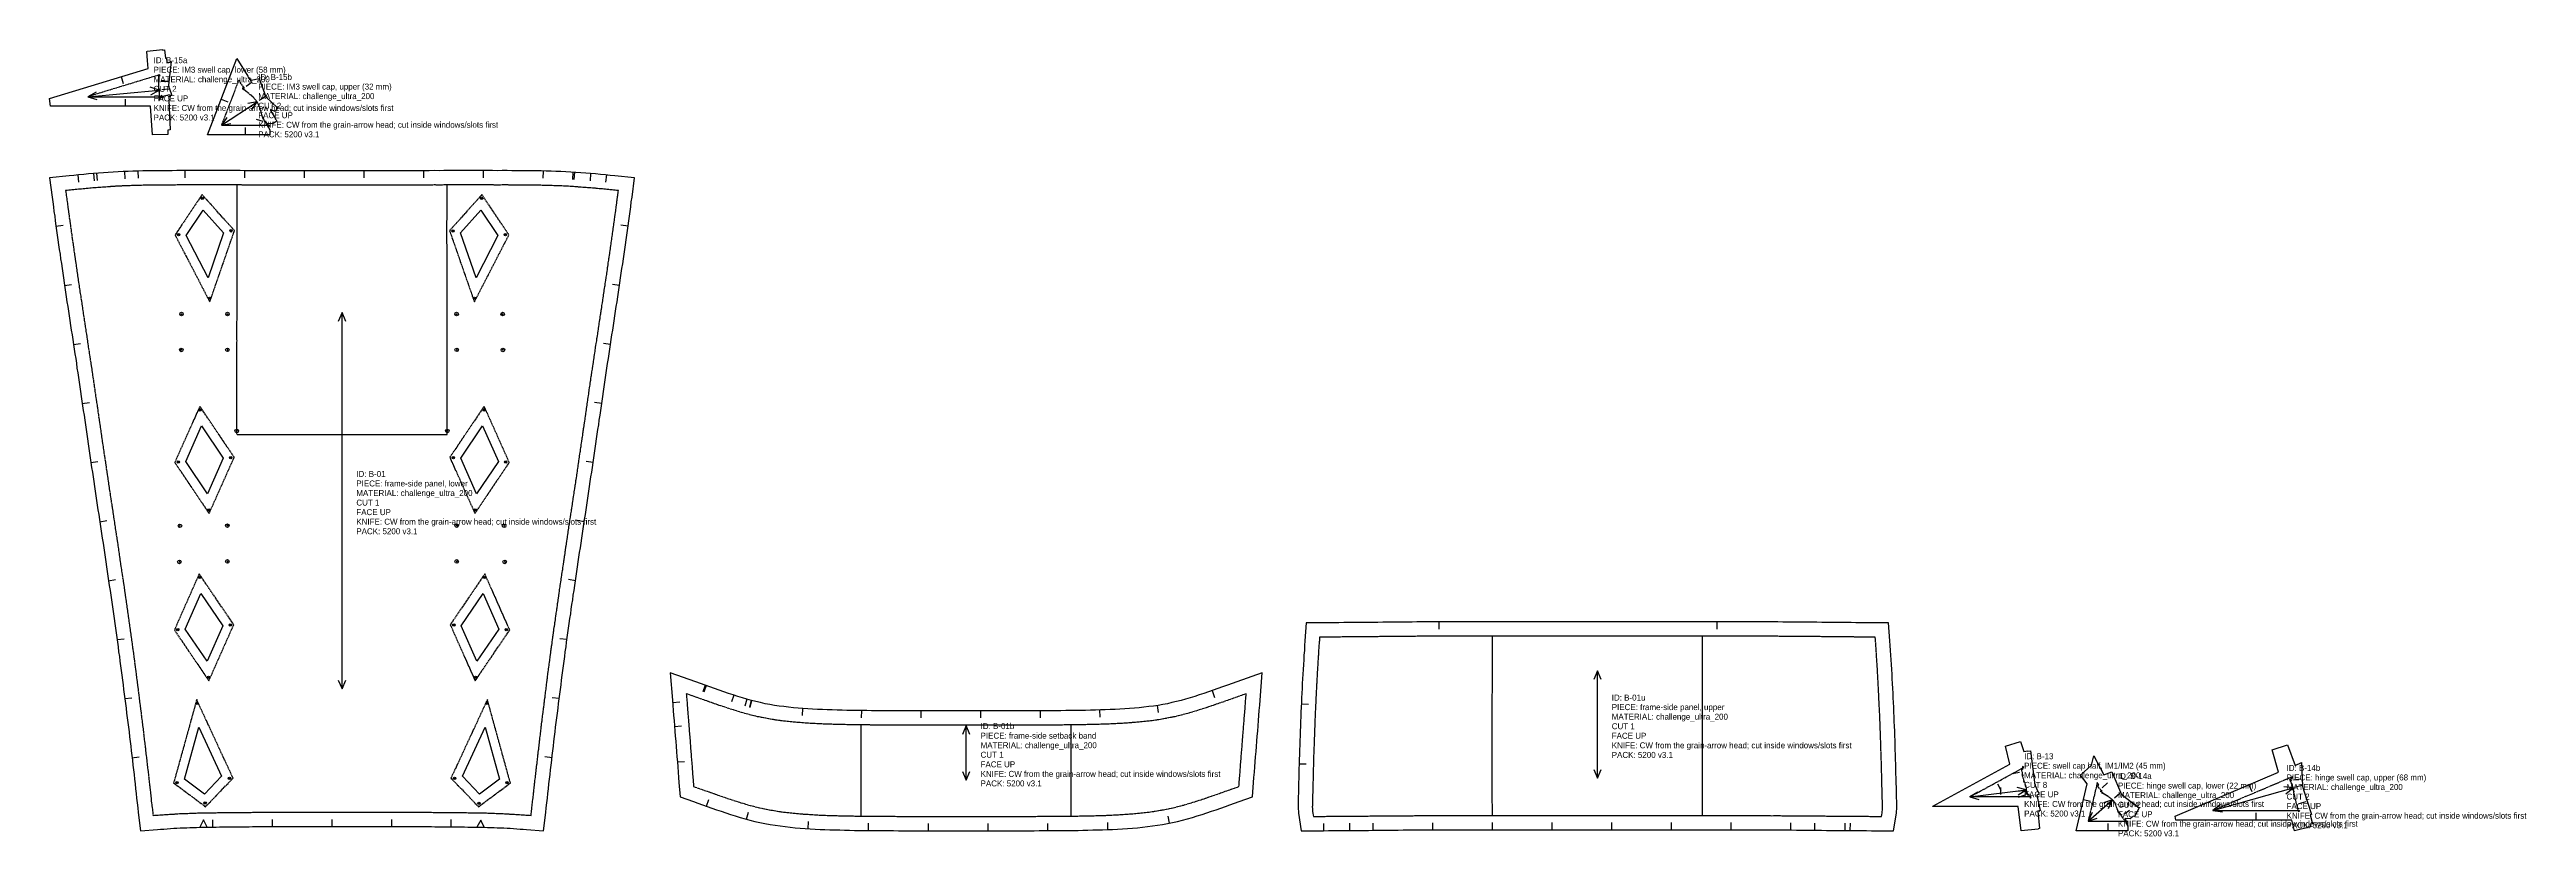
# Model space of a CAD drawing. Header units: millimetres. Extents: x 0 to 2076, y -5 to 654.
import ezdxf

# ---------------------------------------------------------------- set-up
doc = ezdxf.new("R2010")
doc.units = ezdxf.units.MM
doc.linetypes.add('DASHED', pattern=[1.524, 1.27, -0.254])
for name, color, linetype in [('CUT', 7, 'Continuous'), ('DRILL', 4, 'Continuous'), ('GRAIN', 5, 'Continuous'), ('NOTCH', 1, 'Continuous'), ('SEW', 3, 'Continuous'), ('TEXT', 2, 'Continuous')]:
    doc.layers.add(name, color=color, linetype=linetype)

# ---------------------------------------------------------------- blocks, each defined once
blk = doc.blocks.new('B-01_0')
at = {"layer": 'CUT'}
blk.add_lwpolyline([(729.3, 35.6), (731.1, 20.3), (745.3, 21.3), (748, 21.5), (750.8, 21.7), (753.5, 21.9), (756.3, 22.1), (759, 22.3), (761.7, 22.4), (764.5, 22.6), (767.2, 22.7), (769.9, 22.8), (772.6, 22.9), (775.3, 23), (778, 23.1), (780.8, 23.2), (783.5, 23.3), (786.3, 23.3), (789, 23.4), (791.8, 23.4), (794.5, 23.4), (797.3, 23.5), (800.1, 23.5), (802.8, 23.5), (805.6, 23.6), (808.4, 23.6), (811.1, 23.6), (813.9, 23.6), (816.7, 23.6), (819.5, 23.6), (822.2, 23.6), (825, 23.7), (827.8, 23.7), (830.6, 23.7), (833.3, 23.7), (836.1, 23.7), (838.9, 23.7), (841.7, 23.7), (844.4, 23.7), (847.2, 23.7), (850, 23.7), (852.8, 23.7), (855.5, 23.7), (858.3, 23.7), (861.1, 23.7), (863.9, 23.8), (866.7, 23.8), (869.4, 23.8), (872.2, 23.8), (875, 23.8), (877.8, 23.8), (880.5, 23.8), (883.3, 23.8), (886.1, 23.8), (888.9, 23.8), (891.7, 23.8), (894.4, 23.8), (897.2, 23.8), (900, 23.8), (902.8, 23.8), (905.6, 23.8), (908.3, 23.8), (911.1, 23.8), (913.9, 23.8), (916.7, 23.8), (919.4, 23.8), (922.2, 23.8), (925, 23.8), (927.8, 23.8), (930.6, 23.8), (933.3, 23.8), (936.1, 23.8), (938.9, 23.7), (941.7, 23.7), (944.4, 23.7), (947.2, 23.7), (950, 23.7), (952.8, 23.7), (955.6, 23.7), (958.3, 23.7), (961.1, 23.7), (963.9, 23.7), (966.7, 23.7), (969.4, 23.7), (972.2, 23.7), (975, 23.7), (977.8, 23.6), (980.5, 23.6), (983.3, 23.6), (986.1, 23.6), (988.9, 23.6), (991.6, 23.6), (994.4, 23.5), (997.2, 23.5), (999.9, 23.5), (1002.7, 23.5), (1005.5, 23.4), (1008.2, 23.4), (1011, 23.3), (1013.7, 23.3), (1016.4, 23.2), (1019.2, 23.2), (1022, 23.1), (1024.7, 23), (1027.4, 22.9), (1030.1, 22.8), (1032.8, 22.7), (1035.6, 22.6), (1038.3, 22.4), (1041, 22.3), (1043.7, 22.1), (1046.5, 21.9), (1049.2, 21.7), (1051.9, 21.5), (1054.7, 21.3), (1068.9, 20.3), (1070.7, 35.6), (1071.2, 39.6), (1071.7, 43.7), (1072.1, 47.6), (1072.6, 51.6), (1073, 55.5), (1073.4, 59.5), (1073.9, 63.4), (1074.4, 67.4), (1074.8, 71.4), (1075.3, 75.3), (1075.7, 79.3), (1076.2, 83.2), (1076.7, 87.2), (1077.1, 91.2), (1077.6, 95.1), (1078.1, 99.1), (1078.6, 103), (1079, 107), (1079.5, 110.9), (1080, 114.9), (1080.5, 118.8), (1081, 122.8), (1081.5, 126.8), (1082, 130.7), (1082.5, 134.7), (1083, 138.6), (1083.5, 142.6), (1084, 146.5), (1084.5, 150.5), (1085, 154.4), (1085.6, 158.4), (1086.1, 162.3), (1086.6, 166.3), (1087.1, 170.2), (1087.7, 174.2), (1088.2, 178.1), (1088.8, 182.1), (1089.3, 186), (1089.9, 190), (1090.4, 193.9), (1091, 197.9), (1091.6, 201.8), (1092.1, 205.8), (1092.7, 209.8), (1093.3, 213.7), (1093.8, 217.7), (1094.4, 221.6), (1095, 225.6), (1095.6, 229.5), (1096.2, 233.5), (1096.8, 237.4), (1097.3, 241.4), (1097.9, 245.4), (1098.5, 249.3), (1099.1, 253.3), (1099.7, 257.2), (1100.3, 261.2), (1100.9, 265.2), (1101.5, 269.1), (1102.1, 273.1), (1102.7, 277), (1103.3, 281), (1103.9, 285), (1104.5, 288.9), (1105.1, 292.9), (1105.7, 296.8), (1106.3, 300.8), (1106.9, 304.8), (1107.5, 308.7), (1108, 312.7), (1108.6, 316.7), (1109.2, 320.6), (1109.8, 324.6), (1110.4, 328.6), (1111, 332.5), (1111.6, 336.5), (1112.2, 340.5), (1112.7, 344.4), (1113.3, 348.4), (1113.9, 352.4), (1114.5, 356.3), (1115.1, 360.3), (1115.6, 364.2), (1116.2, 368.2), (1116.8, 372.2), (1117.4, 376.1), (1118, 380.1), (1118.5, 384), (1119.1, 388), (1119.7, 392), (1120.3, 395.9), (1120.8, 399.9), (1121.4, 403.8), (1122, 407.8), (1122.6, 411.7), (1123.2, 415.7), (1123.8, 419.7), (1124.4, 423.7), (1125, 427.6), (1125.6, 431.6), (1126.2, 435.5), (1126.8, 439.5), (1127.4, 443.5), (1128, 447.4), (1128.7, 451.4), (1129.3, 455.4), (1129.8, 459.4), (1130.5, 463.3), (1131.1, 467.3), (1131.6, 471.3), (1132.2, 475.2), (1132.8, 479.2), (1133.4, 483.2), (1134, 487.2), (1134.6, 491.2), (1135.2, 495.1), (1135.8, 499.1), (1136.4, 503.1), (1136.9, 507.1), (1137.5, 511.1), (1138.1, 515.1), (1138.6, 519), (1139.2, 523), (1139.7, 527), (1140.3, 531), (1140.8, 534.9), (1141.4, 538.9), (1141.9, 542.9), (1142.4, 546.9), (1143, 550.8), (1145.1, 567.1), (1128.7, 568.7), (1124.7, 569.1), (1120.7, 569.5), (1116.5, 570), (1112.4, 570.3), (1108.3, 570.7), (1104.2, 571), (1100, 571.3), (1095.9, 571.6), (1091.8, 571.9), (1087.6, 572.1), (1083.4, 572.3), (1079.3, 572.4), (1075.2, 572.6), (1071, 572.7), (1067, 572.8), (1062.8, 572.8), (1058.7, 572.9), (1054.6, 572.9), (1050.6, 573), (1046.4, 573), (1042.4, 573), (1038.3, 573.1), (1034.2, 573.1), (1030.1, 573), (1026.1, 573.1), (1022, 573.1), (1017.9, 573.1), (1013.9, 573.1), (1009.8, 573.1), (1005.7, 573.1), (1001.7, 573.1), (997.5, 573.1), (993.5, 573.1), (989.5, 573.1), (985.4, 573.1), (981.3, 573), (977.2, 573.1), (973.1, 573), (969.1, 573), (965.1, 573), (961, 573), (956.9, 573), (952.9, 573), (948.8, 573), (944.7, 573), (940.7, 573), (936.6, 573), (932.5, 573), (928.5, 573), (924.4, 573), (920.3, 573), (916.3, 573), (912.2, 573), (908.1, 573), (904.1, 573), (900, 573), (895.9, 573), (891.9, 573), (887.8, 573), (883.7, 573), (879.7, 573), (875.6, 573), (871.5, 573), (867.5, 573), (863.4, 573), (859.3, 573), (855.3, 573), (851.2, 573), (847.1, 573), (843.1, 573), (839, 573), (834.9, 573), (830.9, 573), (826.8, 573), (822.7, 573), (818.7, 573), (814.7, 573.1), (810.5, 573.1), (806.5, 573.1), (802.5, 573.1), (798.3, 573.1), (794.3, 573.1), (790.2, 573.1), (786.1, 573.1), (782.1, 573.1), (778.1, 573.1), (773.9, 573.1), (769.9, 573.1), (765.8, 573.1), (761.7, 573.1), (757.6, 573), (753.6, 573), (749.4, 573), (745.4, 572.9), (741.3, 572.9), (737.2, 572.9), (733, 572.8), (729, 572.7), (724.8, 572.6), (720.7, 572.4), (716.6, 572.3), (712.4, 572.1), (708.2, 571.8), (704.1, 571.6), (700, 571.3), (695.8, 571), (691.7, 570.7), (687.6, 570.3), (683.5, 570), (679.3, 569.5), (675.3, 569.1), (671.3, 568.7), (654.9, 567.1), (657, 550.8), (657.6, 546.9), (658.1, 542.9), (658.6, 538.9), (659.2, 534.9), (659.7, 531), (660.3, 527), (660.8, 523), (661.4, 519), (661.9, 515.1), (662.5, 511.1), (663.1, 507.1), (663.7, 503.1), (664.2, 499.1), (664.8, 495.2), (665.4, 491.2), (666, 487.2), (666.6, 483.2), (667.2, 479.2), (667.8, 475.2), (668.4, 471.3), (668.9, 467.4), (669.5, 463.3), (670.2, 459.3), (670.7, 455.4), (671.4, 451.4), (672, 447.5), (672.5, 443.5), (673.1, 439.5), (673.8, 435.5), (674.4, 431.6), (675, 427.6), (675.6, 423.6), (676.2, 419.7), (676.8, 415.7), (677.4, 411.8), (677.9, 407.8), (678.5, 403.8), (679.1, 399.9), (679.7, 395.9), (680.3, 392), (680.9, 388), (681.5, 384), (682, 380.1), (682.6, 376.1), (683.2, 372.2), (683.8, 368.2), (684.4, 364.2), (684.9, 360.3), (685.5, 356.3), (686.1, 352.4), (686.7, 348.4), (687.3, 344.4), (687.8, 340.5), (688.4, 336.5), (689, 332.5), (689.6, 328.6), (690.2, 324.6), (690.8, 320.6), (691.4, 316.7), (692, 312.7), (692.6, 308.7), (693.1, 304.8), (693.7, 300.8), (694.3, 296.8), (694.9, 292.9), (695.5, 288.9), (696.1, 285), (696.7, 281), (697.3, 277), (697.9, 273.1), (698.5, 269.1), (699.1, 265.2), (699.7, 261.2), (700.3, 257.2), (700.9, 253.3), (701.5, 249.3), (702.1, 245.4), (702.7, 241.4), (703.2, 237.4), (703.8, 233.5), (704.4, 229.5), (705, 225.6), (705.6, 221.6), (706.2, 217.7), (706.7, 213.7), (707.3, 209.8), (707.9, 205.8), (708.4, 201.8), (709, 197.9), (709.6, 193.9), (710.1, 190), (710.7, 186), (711.2, 182.1), (711.8, 178.1), (712.3, 174.2), (712.8, 170.2), (713.4, 166.3), (713.9, 162.3), (714.4, 158.4), (715, 154.4), (715.5, 150.5), (716, 146.5), (716.5, 142.6), (717, 138.6), (717.5, 134.7), (718, 130.7), (718.5, 126.8), (719, 122.8), (719.5, 118.8), (720, 114.9), (720.5, 110.9), (721, 107), (721.5, 103), (721.9, 99), (722.4, 95.1), (722.9, 91.2), (723.3, 87.2), (723.8, 83.3), (724.3, 79.3), (724.7, 75.3), (725.2, 71.3), (725.7, 67.4), (726.1, 63.4), (726.6, 59.5), (727, 55.5), (727.4, 51.6), (727.9, 47.6), (728.3, 43.7), (728.8, 39.6)], close=True, dxfattribs=at)
at = {"layer": 'CUT', "linetype": 'CONTINUOUS'}
for points in [[(787.8, 483.4), (769.4, 518.7), (783.6, 540), (800.8, 521)], [(1012.4, 483.4), (999.2, 521), (1016.3, 540), (1030.7, 518.8)], [(787.2, 302.4), (769, 329.5), (782.3, 359.3), (800.5, 332.2)], [(1012.8, 302.4), (999.5, 332.2), (1017.7, 359.3), (1031, 329.5)], [(786.9, 162.2), (768.6, 189.2), (781.8, 219), (800.1, 192)], [(1013.1, 162.2), (999.9, 192), (1018.2, 219), (1031.4, 189.2)], [(784.7, 51), (768, 63.4), (780.1, 107), (799.1, 65.9)], [(1015.3, 51), (1000.9, 65.9), (1019.9, 106.9), (1032, 63.4)]]:
    blk.add_lwpolyline(points, close=True, dxfattribs=at)
at = {"layer": 'DRILL'}
for centre, radius in [((782.9, 550), 1), ((1017, 550), 1), ((763.1, 519.5), 1), ((807, 522.7), 1), ((993.1, 522.6), 1), ((1036.9, 519.5), 1), ((789, 466.2), 1), ((1011.1, 466.2), 1), ((765.5, 453), 1.5), ((804, 453), 1.5), ((996, 453), 1.5), ((1034.6, 453), 1.5), ((765.3, 422.9), 1.5), ((803.9, 423), 1.5), ((996.1, 423), 1.5), ((1034.8, 422.9), 1.5), ((781.1, 372.7), 1), ((1018.9, 372.7), 1), ((811.8, 355.1), 1.5), ((988.2, 355.1), 1.5), ((806.7, 332.8), 1), ((993.3, 332.8), 1), ((762.8, 329), 1), ((1037.2, 329), 1), ((764.2, 275.6), 1.5), ((788.3, 289), 1), ((803.9, 275.8), 1.5), ((996.1, 275.8), 1.5), ((1011.6, 289), 1), ((1035.8, 275.6), 1.5), ((763.7, 245.4), 1.5), ((780.6, 232.4), 1), ((803.9, 245.8), 1.5), ((996.1, 245.8), 1.5), ((1019.4, 232.4), 1), ((1036.3, 245.4), 1.5), ((762.4, 188.6), 1), ((806.3, 192.6), 1), ((993.7, 192.6), 1), ((1037.6, 188.6), 1), ((788.1, 148.8), 1), ((1011.9, 148.8), 1), ((778.5, 127.1), 1), ((1021.5, 127.1), 1), ((805.7, 64.1), 1), ((994.3, 64.1), 1), ((761.8, 60.5), 1), ((785.3, 43.4), 1), ((1014.7, 43.3), 1), ((1038.2, 60.5), 1)]:
    blk.add_circle(centre, radius, dxfattribs=at)
for p in [(782.9, 550), (1017, 550), (763.1, 519.5), (807, 522.7), (993.1, 522.6), (1036.9, 519.5), (789, 466.2), (1011.1, 466.2), (765.5, 453), (804, 453), (996, 453), (1034.6, 453), (765.3, 422.9), (803.9, 423), (996.1, 423), (1034.8, 422.9), (781.1, 372.7), (811.8, 355.1), (988.2, 355.1), (1018.9, 372.7), (806.7, 332.8), (993.3, 332.8), (762.8, 329), (1037.2, 329), (764.2, 275.6), (788.3, 289), (803.9, 275.8), (996.1, 275.8), (1011.6, 289), (1035.8, 275.6), (763.7, 245.4), (780.6, 232.4), (803.9, 245.8), (996.1, 245.8), (1019.4, 232.4), (1036.3, 245.4), (762.4, 188.6), (806.3, 192.6), (993.7, 192.6), (1037.6, 188.6), (788.1, 148.8), (1011.9, 148.8), (778.5, 127.1), (1021.5, 127.1), (805.7, 64.1), (994.3, 64.1), (761.8, 60.5), (785.3, 43.4), (1014.7, 43.3), (1038.2, 60.5)]:
    blk.add_point(p, dxfattribs=at)
at = {"layer": 'GRAIN'}
for points in [[(903.1, 446.8), (900, 454.2), (896.9, 446.8)], [(900, 139.1), (900, 454.2)], [(896.9, 146.4), (900, 139.1), (903.1, 146.4)]]:
    blk.add_lwpolyline(points, dxfattribs=at)
at = {"layer": 'NOTCH'}
for points in [[(678.5, 569.5), (679.2, 563.5)], [(691.7, 570.7), (692.2, 564.7)], [(694.3, 570.9), (694.8, 564.9)], [(717.8, 572.3), (718, 566.3)], [(729, 572.7), (729.1, 566.7)], [(768.3, 573.1), (768.3, 567.1)], [(818.3, 573), (818.3, 567)], [(868.2, 573), (868.3, 567)], [(918.3, 573), (918.3, 567)], [(968.3, 573), (968.3, 567)], [(1018.2, 573.1), (1018.2, 567.1)], [(1068.5, 572.7), (1068.4, 566.7)], [(1093.3, 571.8), (1093, 565.8)], [(1094.7, 571.7), (1094.3, 565.7)], [(1108.3, 570.7), (1107.8, 564.7)], [(1121.5, 569.5), (1120.8, 563.5)], [(660.3, 526.5), (666.3, 527.4)], [(1139.7, 526.5), (1133.7, 527.4)], [(667.5, 476.9), (673.4, 477.8)], [(1132.5, 476.9), (1126.6, 477.8)], [(675, 427.4), (680.9, 428.4)], [(1125, 427.4), (1119.1, 428.3)], [(682.3, 378.1), (688.3, 378.9)], [(1117.7, 378.1), (1111.7, 378.9)], [(689.6, 328.6), (695.5, 329.5)], [(1110.4, 328.6), (1104.5, 329.5)], [(697, 279.1), (702.9, 280)], [(1103, 279.1), (1097.1, 280)], [(704.4, 229.7), (710.3, 230.6)], [(1095.6, 229.7), (1089.7, 230.6)], [(711.5, 180.3), (717.4, 181.1)], [(1088.5, 180.3), (1082.6, 181.1)], [(718, 130.9), (723.9, 131.6)], [(1082, 130.9), (1076, 131.6)], [(724, 81.4), (730, 82.1)], [(1076, 81.4), (1070, 82.1)], [(786.9, 23.3), (783.8, 29.3), (780.9, 23.2)], [(791.8, 23.4), (791.7, 29.4)], [(841.6, 23.7), (841.6, 29.7)], [(891.6, 23.8), (891.6, 29.8)], [(941.6, 23.7), (941.6, 29.7)], [(991.5, 23.6), (991.5, 29.6)], [(1019.1, 23.2), (1016.2, 29.2), (1013.1, 23.3)]]:
    blk.add_lwpolyline(points, dxfattribs=at)
at = {"layer": 'SEW', "linetype": 'DASHED'}
for points in [[(741.6, 33.1), (744.4, 33.3), (747.2, 33.5), (750, 33.7), (752.7, 33.9), (755.5, 34.1), (758.3, 34.2), (761, 34.4), (763.8, 34.6), (766.6, 34.7), (769.4, 34.8), (772.2, 34.9), (774.9, 35), (777.7, 35.1), (780.5, 35.2), (783.3, 35.3), (786, 35.3), (788.8, 35.4), (791.6, 35.4), (794.4, 35.4), (797.2, 35.5), (799.9, 35.5), (802.7, 35.5), (805.5, 35.5), (808.3, 35.6), (811.1, 35.6), (813.8, 35.6), (816.6, 35.6), (819.4, 35.6), (822.2, 35.6), (825, 35.7), (827.7, 35.7), (830.5, 35.7), (833.3, 35.7), (836.1, 35.7), (838.9, 35.7), (841.6, 35.7), (844.4, 35.7), (847.2, 35.7), (850, 35.7), (852.7, 35.7), (855.5, 35.7), (858.3, 35.7), (861.1, 35.7), (863.9, 35.8), (866.6, 35.8), (869.4, 35.8), (872.2, 35.8), (875, 35.8), (877.8, 35.8), (880.5, 35.8), (883.3, 35.8), (886.1, 35.8), (888.9, 35.8), (891.7, 35.8), (894.4, 35.8), (897.2, 35.8), (900, 35.8), (902.8, 35.8), (905.6, 35.8), (908.3, 35.8), (911.1, 35.8), (913.9, 35.8), (916.7, 35.8), (919.5, 35.8), (922.2, 35.8), (925, 35.8), (927.8, 35.8), (930.6, 35.8), (933.4, 35.8), (936.1, 35.8), (938.9, 35.7), (941.7, 35.7), (944.5, 35.7), (947.2, 35.7), (950, 35.7), (952.8, 35.7), (955.6, 35.7), (958.4, 35.7), (961.1, 35.7), (963.9, 35.7), (966.7, 35.7), (969.5, 35.7), (972.3, 35.7), (975, 35.7), (977.8, 35.6), (980.6, 35.6), (983.4, 35.6), (986.2, 35.6), (988.9, 35.6), (991.7, 35.6), (994.5, 35.5), (997.3, 35.5), (1000.1, 35.5), (1002.8, 35.5), (1005.6, 35.4), (1008.4, 35.4), (1011.2, 35.3), (1014, 35.3), (1016.7, 35.2), (1019.5, 35.2), (1022.3, 35.1), (1025.1, 35), (1027.8, 34.9), (1030.6, 34.8), (1033.4, 34.7), (1036.2, 34.5), (1038.9, 34.4), (1041.7, 34.2), (1044.5, 34.1), (1047.3, 33.9), (1050, 33.7), (1052.8, 33.5), (1055.6, 33.3), (1058.4, 33.1), (1058.8, 37), (1059.3, 41), (1059.7, 45), (1060.2, 48.9), (1060.6, 52.9), (1061.1, 56.9), (1061.5, 60.8), (1062, 64.8), (1062.5, 68.8), (1062.9, 72.7), (1063.4, 76.7), (1063.8, 80.7), (1064.3, 84.6), (1064.8, 88.6), (1065.2, 92.6), (1065.7, 96.5), (1066.2, 100.5), (1066.6, 104.5), (1067.1, 108.4), (1067.6, 112.4), (1068.1, 116.4), (1068.6, 120.3), (1069.1, 124.3), (1069.6, 128.2), (1070.1, 132.2), (1070.6, 136.2), (1071.1, 140.1), (1071.6, 144.1), (1072.1, 148.1), (1072.6, 152), (1073.1, 156), (1073.7, 160), (1074.2, 163.9), (1074.7, 167.9), (1075.2, 171.8), (1075.8, 175.8), (1076.3, 179.8), (1076.9, 183.7), (1077.4, 187.7), (1078, 191.7), (1078.6, 195.6), (1079.1, 199.6), (1079.7, 203.5), (1080.3, 207.5), (1080.8, 211.5), (1081.4, 215.4), (1082, 219.4), (1082.5, 223.4), (1083.1, 227.3), (1083.7, 231.3), (1084.3, 235.2), (1084.9, 239.2), (1085.5, 243.2), (1086.1, 247.1), (1086.7, 251.1), (1087.2, 255.1), (1087.8, 259), (1088.4, 263), (1089, 266.9), (1089.6, 270.9), (1090.2, 274.9), (1090.8, 278.8), (1091.4, 282.8), (1092, 286.7), (1092.6, 290.7), (1093.2, 294.7), (1093.8, 298.6), (1094.4, 302.6), (1095, 306.6), (1095.6, 310.5), (1096.2, 314.5), (1096.8, 318.4), (1097.4, 322.4), (1097.9, 326.4), (1098.5, 330.3), (1099.1, 334.3), (1099.7, 338.2), (1100.3, 342.2), (1100.9, 346.2), (1101.5, 350.1), (1102, 354.1), (1102.6, 358.1), (1103.2, 362), (1103.8, 366), (1104.4, 369.9), (1104.9, 373.9), (1105.5, 377.9), (1106.1, 381.8), (1106.7, 385.8), (1107.2, 389.7), (1107.8, 393.7), (1108.4, 397.7), (1109, 401.6), (1109.6, 405.6), (1110.2, 409.6), (1110.8, 413.5), (1111.4, 417.5), (1112, 421.5), (1112.5, 425.4), (1113.2, 429.4), (1113.8, 433.4), (1114.4, 437.3), (1115, 441.3), (1115.6, 445.3), (1116.2, 449.3), (1116.8, 453.2), (1117.4, 457.2), (1118, 461.2), (1118.6, 465.1), (1119.2, 469.1), (1119.8, 473.1), (1120.4, 477), (1121, 481), (1121.6, 485), (1122.2, 488.9), (1122.7, 492.9), (1123.3, 496.9), (1123.9, 500.9), (1124.5, 504.8), (1125, 508.8), (1125.6, 512.8), (1126.2, 516.7), (1126.7, 520.7), (1127.3, 524.7), (1127.8, 528.6), (1128.4, 532.6), (1128.9, 536.6), (1129.5, 540.5), (1130, 544.5), (1130.5, 548.5), (1131.1, 552.4), (1131.6, 556.4), (1127.5, 556.8), (1123.5, 557.2), (1119.4, 557.6), (1115.4, 558), (1111.4, 558.4), (1107.3, 558.7), (1103.2, 559), (1099.2, 559.3), (1095.1, 559.6), (1091.1, 559.9), (1087, 560.1), (1083, 560.3), (1078.9, 560.4), (1074.8, 560.6), (1070.8, 560.7), (1066.7, 560.8), (1062.6, 560.9), (1058.6, 560.9), (1054.5, 560.9), (1050.4, 561), (1046.4, 561), (1042.3, 561), (1038.2, 561.1), (1034.2, 561.1), (1030.1, 561), (1026, 561.1), (1022, 561.1), (1017.9, 561.1), (1013.8, 561.1), (1009.8, 561.1), (1005.7, 561.1), (1001.6, 561.1), (997.6, 561.1), (993.5, 561.1), (989.4, 561.1), (985.4, 561.1), (981.3, 561), (977.3, 561.1), (973.2, 561), (969.1, 561), (965.1, 561), (961, 561), (956.9, 561), (952.9, 561), (948.8, 561), (944.7, 561), (940.7, 561), (936.6, 561), (932.5, 561), (928.5, 561), (924.4, 561), (920.3, 561), (916.3, 561), (912.2, 561), (908.1, 561), (904.1, 561), (900, 561), (895.9, 561), (891.9, 561), (887.8, 561), (883.7, 561), (879.7, 561), (875.6, 561), (871.5, 561), (867.5, 561), (863.4, 561), (859.3, 561), (855.3, 561), (851.2, 561), (847.1, 561), (843.1, 561), (839, 561), (834.9, 561), (830.9, 561), (826.8, 561), (822.7, 561), (818.7, 561), (814.6, 561.1), (810.6, 561.1), (806.5, 561.1), (802.4, 561.1), (798.4, 561.1), (794.3, 561.1), (790.2, 561.1), (786.2, 561.1), (782.1, 561.1), (778, 561.1), (774, 561.1), (769.9, 561.1), (765.8, 561.1), (761.8, 561.1), (757.7, 561), (753.6, 561), (749.6, 561), (745.5, 560.9), (741.4, 560.9), (737.4, 560.9), (733.3, 560.8), (729.2, 560.7), (725.2, 560.6), (721.1, 560.4), (717, 560.3), (713, 560.1), (708.9, 559.9), (704.9, 559.6), (700.8, 559.3), (696.8, 559), (692.7, 558.7), (688.6, 558.4), (684.6, 558), (680.6, 557.6), (676.5, 557.2), (672.5, 556.8), (668.4, 556.4), (668.9, 552.4), (669.5, 548.5), (670, 544.5), (670.5, 540.5), (671.1, 536.6), (671.6, 532.6), (672.2, 528.6), (672.7, 524.7), (673.3, 520.7), (673.8, 516.7), (674.4, 512.8), (675, 508.8), (675.5, 504.8), (676.1, 500.9), (676.7, 496.9), (677.3, 492.9), (677.8, 488.9), (678.4, 485), (679, 481), (679.6, 477), (680.2, 473.1), (680.8, 469.1), (681.4, 465.1), (682, 461.2), (682.6, 457.2), (683.2, 453.2), (683.8, 449.3), (684.4, 445.3), (685, 441.3), (685.6, 437.3), (686.2, 433.4), (686.8, 429.4), (687.4, 425.4), (688, 421.5), (688.6, 417.5), (689.2, 413.5), (689.8, 409.6), (690.4, 405.6), (691, 401.6), (691.6, 397.7), (692.2, 393.7), (692.8, 389.7), (693.3, 385.8), (693.9, 381.8), (694.5, 377.9), (695.1, 373.9), (695.6, 369.9), (696.2, 366), (696.8, 362), (697.4, 358.1), (698, 354.1), (698.5, 350.1), (699.1, 346.2), (699.7, 342.2), (700.3, 338.2), (700.9, 334.3), (701.5, 330.3), (702.1, 326.4), (702.6, 322.4), (703.2, 318.4), (703.8, 314.5), (704.4, 310.5), (705, 306.6), (705.6, 302.6), (706.2, 298.6), (706.8, 294.7), (707.4, 290.7), (708, 286.7), (708.6, 282.8), (709.2, 278.8), (709.8, 274.9), (710.4, 270.9), (711, 266.9), (711.6, 263), (712.2, 259), (712.8, 255.1), (713.3, 251.1), (713.9, 247.1), (714.5, 243.2), (715.1, 239.2), (715.7, 235.2), (716.3, 231.3), (716.9, 227.3), (717.5, 223.4), (718, 219.4), (718.6, 215.4), (719.2, 211.5), (719.8, 207.5), (720.3, 203.5), (720.9, 199.6), (721.4, 195.6), (722, 191.7), (722.6, 187.7), (723.1, 183.7), (723.7, 179.8), (724.2, 175.8), (724.7, 171.8), (725.3, 167.9), (725.8, 163.9), (726.3, 160), (726.9, 156), (727.4, 152), (727.9, 148.1), (728.4, 144.1), (728.9, 140.1), (729.4, 136.2), (729.9, 132.2), (730.4, 128.2), (730.9, 124.3), (731.4, 120.3), (731.9, 116.4), (732.4, 112.4), (732.9, 108.4), (733.4, 104.5), (733.8, 100.5), (734.3, 96.5), (734.8, 92.6), (735.3, 88.6), (735.7, 84.6), (736.2, 80.7), (736.6, 76.7), (737.1, 72.7), (737.6, 68.8), (738, 64.8), (738.5, 60.8), (738.9, 56.9), (739.4, 52.9), (739.8, 48.9), (740.2, 45), (740.7, 41), (741.2, 37)], [(789.2, 463.2), (809.9, 522.9), (782.7, 553), (760.1, 519.2)], [(1010.9, 463.2), (1039.9, 519.3), (1017.2, 553), (990.1, 522.8)], [(788.6, 286), (809.7, 333), (780.9, 375.7), (759.8, 328.7)], [(1011.4, 286), (1040.2, 328.7), (1019.1, 375.7), (990.3, 333)], [(788.4, 145.8), (809.3, 192.8), (780.3, 235.4), (759.5, 188.4)], [(1011.6, 145.8), (1040.5, 188.4), (1019.7, 235.4), (990.7, 192.8)], [(785.6, 40.4), (808.7, 64.3), (778.2, 130.1), (758.9, 60.3)], [(1014.4, 40.4), (1041.1, 60.2), (1021.8, 130.1), (991.3, 64.3)]]:
    blk.add_lwpolyline(points, close=True, dxfattribs=at)
for points in [[(812, 352.1), (811.9, 360.8), (811.9, 369.5), (811.9, 378.2), (811.9, 387), (811.9, 395.7), (811.9, 404.4), (811.9, 413.1), (811.9, 421.8), (812, 430.5), (811.9, 439.2), (812, 447.9), (812, 456.6), (812, 465.3), (812, 474), (812, 482.7), (812, 491.4), (812, 500.1), (812, 508.8), (812, 517.5), (812, 526.2), (812, 534.9), (812, 543.7), (812, 552.4), (812, 561.1)], [(988.1, 352.1), (988.1, 360.8), (988.1, 369.5), (988.1, 378.3), (988.1, 387), (988.1, 395.7), (988.1, 404.4), (988.1, 413.1), (988, 421.8), (988.1, 430.5), (988, 439.2), (988, 447.9), (988, 456.6), (988, 465.3), (988, 474), (988, 482.7), (988, 491.4), (988, 500.1), (988, 508.8), (987.9, 517.5), (987.9, 526.2), (988, 534.9), (988, 543.7), (988, 552.4), (988, 561.1)], [(812, 352.1), (819.3, 352.1), (826.6, 352.1), (834, 352.1), (841.3, 352.1), (848.6, 352.1), (856, 352.1), (863.3, 352.1), (870.7, 352.1), (878, 352.1), (885.3, 352.1), (892.7, 352.1), (900, 352.1), (907.3, 352.1), (914.7, 352.1), (922, 352.1), (929.3, 352.1), (936.7, 352.1), (944, 352.1), (951.4, 352.1), (958.7, 352.1), (966, 352.1), (973.4, 352.1), (980.7, 352.1), (988.1, 352.1)]]:
    blk.add_lwpolyline(points, dxfattribs=at)
at = {"layer": 'TEXT'}
for s, p in [('ID: B-01', (912, 316.6)), ('PIECE: frame-side panel, lower', (912, 308.6)), ('CUT 1', (912, 292.6)), ('MATERIAL: challenge_ultra_200', (912, 300.6)), ('FACE UP', (912, 284.6)), ('KNIFE: CW from the grain-arrow head; cut inside windows/slots first', (912, 276.6)), ('PACK: 5200 v3.1', (912, 268.6))]:
    blk.add_text(s, height=5, dxfattribs=at).set_placement(p)
blk = doc.blocks.new('B-01b_1')
at = {"layer": 'CUT'}
blk.add_lwpolyline([(659.2, 579.4), (660.2, 567.3), (671.4, 563.4), (675.2, 562), (679, 560.7), (682.9, 559.3), (686.7, 558), (690.6, 556.6), (694.5, 555.3), (698.4, 554), (702.4, 552.7), (706.4, 551.4), (710.5, 550.2), (714.6, 549), (718.7, 547.9), (722.9, 546.8), (727.1, 545.9), (731.3, 545), (735.6, 544.3), (739.8, 543.6), (744, 543), (748.2, 542.4), (752.4, 541.9), (756.6, 541.5), (760.8, 541.2), (765, 540.8), (769.2, 540.6), (773.3, 540.3), (777.5, 540.1), (781.6, 540), (785.7, 539.8), (789.9, 539.7), (794, 539.6), (798.1, 539.5), (802.2, 539.4), (806.3, 539.3), (810.4, 539.2), (814.5, 539.2), (818.6, 539.2), (822.7, 539.1), (826.7, 539.1), (830.8, 539.1), (834.9, 539.1), (839, 539.1), (843.1, 539), (847.1, 539), (851.2, 539), (855.3, 539), (859.3, 539), (863.4, 539), (867.5, 539), (871.5, 539), (875.6, 539), (879.7, 539), (883.7, 539), (887.8, 539), (891.9, 539), (895.9, 539), (900, 539), (904.1, 539), (908.1, 539), (912.2, 539), (916.3, 539), (920.3, 539), (924.4, 539), (928.5, 539), (932.5, 539), (936.6, 539), (940.7, 539), (944.7, 539), (948.8, 539), (952.9, 539), (956.9, 539), (961, 539.1), (965.1, 539.1), (969.2, 539.1), (973.3, 539.1), (977.3, 539.1), (981.4, 539.2), (985.5, 539.2), (989.6, 539.2), (993.7, 539.3), (997.8, 539.4), (1001.9, 539.5), (1006, 539.6), (1010.1, 539.7), (1014.3, 539.8), (1018.4, 540), (1022.5, 540.1), (1026.7, 540.3), (1030.8, 540.6), (1035, 540.8), (1039.2, 541.2), (1043.4, 541.5), (1047.6, 541.9), (1051.8, 542.4), (1056, 543), (1060.2, 543.6), (1064.4, 544.3), (1068.7, 545), (1072.9, 545.9), (1077.1, 546.8), (1081.3, 547.9), (1085.4, 549), (1089.5, 550.2), (1093.6, 551.4), (1097.6, 552.7), (1101.6, 554), (1105.5, 555.3), (1109.4, 556.6), (1113.3, 558), (1117.1, 559.3), (1121, 560.7), (1124.8, 562), (1128.6, 563.4), (1139.8, 567.3), (1140.8, 579.4), (1141.1, 583.7), (1141.5, 588), (1141.8, 592.4), (1142.1, 596.7), (1142.5, 601), (1142.8, 605.3), (1143.2, 609.6), (1143.5, 613.9), (1143.8, 618.2), (1144.2, 622.5), (1144.5, 626.9), (1144.8, 631.2), (1145.2, 635.5), (1145.5, 639.8), (1145.9, 644.1), (1146.2, 648.4), (1148, 671.1), (1126.6, 663.6), (1122.7, 662.2), (1118.8, 660.8), (1114.8, 659.4), (1110.9, 658.1), (1107, 656.7), (1103.1, 655.4), (1099.2, 654), (1095.3, 652.8), (1091.5, 651.5), (1087.6, 650.3), (1083.8, 649.2), (1080, 648.1), (1076.2, 647.2), (1072.3, 646.3), (1068.5, 645.4), (1064.6, 644.7), (1060.7, 644), (1056.8, 643.4), (1052.9, 642.9), (1048.9, 642.4), (1044.9, 642), (1040.9, 641.6), (1036.9, 641.3), (1032.8, 641), (1028.8, 640.8), (1024.7, 640.6), (1020.6, 640.4), (1016.5, 640.2), (1012.4, 640.1), (1008.3, 640), (1004.1, 639.9), (1000, 639.8), (995.9, 639.7), (991.7, 639.6), (987.6, 639.6), (983.4, 639.6), (979.3, 639.5), (975.1, 639.5), (970.9, 639.5), (966.8, 639.5), (962.6, 639.4), (958.4, 639.4), (954.3, 639.4), (950.1, 639.4), (945.9, 639.4), (941.8, 639.4), (937.6, 639.4), (933.4, 639.4), (929.2, 639.4), (925.1, 639.4), (920.9, 639.4), (916.7, 639.4), (912.5, 639.4), (908.4, 639.4), (904.2, 639.4), (900, 639.4), (895.8, 639.4), (891.6, 639.4), (887.5, 639.4), (883.3, 639.4), (879.1, 639.4), (874.9, 639.4), (870.8, 639.4), (866.6, 639.4), (862.4, 639.4), (858.2, 639.4), (854.1, 639.4), (849.9, 639.4), (845.7, 639.4), (841.6, 639.4), (837.4, 639.4), (833.2, 639.5), (829.1, 639.5), (824.9, 639.5), (820.7, 639.5), (816.6, 639.6), (812.4, 639.6), (808.3, 639.6), (804.1, 639.7), (800, 639.8), (795.9, 639.9), (791.7, 640), (787.6, 640.1), (783.5, 640.2), (779.4, 640.4), (775.3, 640.6), (771.2, 640.8), (767.2, 641), (763.1, 641.3), (759.1, 641.6), (755.1, 642), (751.1, 642.4), (747.1, 642.9), (743.2, 643.4), (739.3, 644), (735.4, 644.7), (731.5, 645.4), (727.7, 646.3), (723.8, 647.2), (720, 648.1), (716.2, 649.2), (712.4, 650.3), (708.5, 651.5), (704.7, 652.8), (700.8, 654), (696.9, 655.4), (693, 656.7), (689.1, 658.1), (685.2, 659.4), (681.2, 660.8), (677.3, 662.2), (673.4, 663.6), (652, 671.1), (653.8, 648.4), (654.1, 644.1), (654.5, 639.8), (654.8, 635.5), (655.2, 631.2), (655.5, 626.9), (655.8, 622.5), (656.2, 618.2), (656.5, 613.9), (656.8, 609.6), (657.2, 605.3), (657.5, 601), (657.9, 596.7), (658.2, 592.4), (658.5, 588), (658.9, 583.7)], close=True, dxfattribs=at)
at = {"layer": 'GRAIN'}
for points in [[(903.1, 619.6), (900, 627), (896.9, 619.6)], [(900, 581.2), (900, 627)], [(896.9, 588.5), (900, 581.2), (903.1, 588.5)]]:
    blk.add_lwpolyline(points, dxfattribs=at)
at = {"layer": 'NOTCH'}
for points in [[(654, 646.5), (659.9, 647)], [(681.2, 660.8), (679.2, 655.2)], [(682.1, 660.5), (680.1, 654.9)], [(705.3, 652.6), (703.4, 646.8)], [(716.2, 649.2), (714.5, 643.4)], [(716.2, 649.2), (714.5, 643.4)], [(716.2, 649.2), (714.5, 643.4)], [(716.1, 649.2), (714.5, 643.4)], [(719.8, 648.2), (718.3, 642.4)], [(720, 648.1), (718.5, 642.3)], [(720, 648.1), (718.5, 642.3)], [(1060, 643.9), (1060.9, 638)], [(1106.1, 656.4), (1108, 650.7)], [(655.5, 626.4), (661.5, 626.9)], [(762.9, 641.3), (762.5, 635.4)], [(812.1, 639.6), (812, 633.6)], [(862, 639.4), (862, 633.4)], [(912, 639.4), (912, 633.4)], [(961.9, 639.4), (962, 633.4)], [(1011.6, 640.1), (1011.8, 634.1)], [(657.9, 596.7), (663.8, 597.1)], [(682.3, 559.5), (684.3, 565.2)], [(682.3, 559.5), (684.3, 565.2)], [(715.8, 548.6), (717.4, 554.4)], [(767.5, 540.7), (767.9, 546.7)], [(818.1, 539.2), (818.2, 545.2)], [(868.3, 539), (868.3, 545)], [(918.3, 539), (918.3, 545)], [(968.3, 539.1), (968.3, 545.1)], [(1018.7, 540), (1018.5, 546)], [(1070.3, 545.4), (1069.1, 551.2)]]:
    blk.add_lwpolyline(points, dxfattribs=at)
at = {"layer": 'SEW', "linetype": 'DASHED'}
blk.add_lwpolyline([(671.5, 576), (675.3, 574.7), (679.2, 573.3), (683, 572), (686.9, 570.6), (690.7, 569.3), (694.5, 568), (698.4, 566.6), (702.2, 565.3), (706.1, 564.1), (710, 562.8), (713.9, 561.7), (717.8, 560.5), (721.7, 559.5), (725.6, 558.5), (729.6, 557.6), (733.6, 556.8), (737.6, 556.1), (741.6, 555.4), (745.6, 554.8), (749.7, 554.3), (753.7, 553.9), (757.8, 553.5), (761.8, 553.1), (765.9, 552.8), (769.9, 552.6), (774, 552.3), (778, 552.1), (782.1, 551.9), (786.2, 551.8), (790.2, 551.7), (794.3, 551.5), (798.4, 551.5), (802.4, 551.4), (806.5, 551.3), (810.5, 551.2), (814.6, 551.2), (818.7, 551.2), (822.7, 551.1), (826.8, 551.1), (830.9, 551.1), (834.9, 551.1), (839, 551.1), (843.1, 551), (847.1, 551), (851.2, 551), (855.3, 551), (859.3, 551), (863.4, 551), (867.5, 551), (871.5, 551), (875.6, 551), (879.7, 551), (883.7, 551), (887.8, 551), (891.9, 551), (895.9, 551), (900, 551), (904.1, 551), (908.1, 551), (912.2, 551), (916.3, 551), (920.3, 551), (924.4, 551), (928.5, 551), (932.5, 551), (936.6, 551), (940.7, 551), (944.7, 551), (948.8, 551), (952.9, 551), (956.9, 551), (961, 551.1), (965.1, 551.1), (969.1, 551.1), (973.2, 551.1), (977.3, 551.1), (981.3, 551.2), (985.4, 551.2), (989.5, 551.2), (993.5, 551.3), (997.6, 551.4), (1001.6, 551.5), (1005.7, 551.5), (1009.8, 551.7), (1013.8, 551.8), (1017.9, 551.9), (1022, 552.1), (1026, 552.3), (1030.1, 552.6), (1034.1, 552.8), (1038.2, 553.1), (1042.2, 553.5), (1046.3, 553.9), (1050.3, 554.3), (1054.4, 554.8), (1058.4, 555.4), (1062.4, 556.1), (1066.4, 556.8), (1070.4, 557.6), (1074.4, 558.5), (1078.3, 559.5), (1082.2, 560.5), (1086.1, 561.7), (1090, 562.8), (1093.9, 564.1), (1097.8, 565.3), (1101.6, 566.6), (1105.5, 568), (1109.3, 569.3), (1113.1, 570.6), (1117, 572), (1120.8, 573.3), (1124.7, 574.7), (1128.5, 576), (1128.8, 580.3), (1129.2, 584.7), (1129.5, 589), (1129.8, 593.3), (1130.2, 597.6), (1130.5, 601.9), (1130.9, 606.2), (1131.2, 610.5), (1131.5, 614.9), (1131.9, 619.2), (1132.2, 623.5), (1132.5, 627.8), (1132.9, 632.1), (1133.2, 636.4), (1133.6, 640.7), (1133.9, 645), (1134.2, 649.4), (1134.6, 653.7), (1130.6, 652.3), (1126.7, 650.9), (1122.8, 649.5), (1118.8, 648.1), (1114.9, 646.7), (1110.9, 645.4), (1107, 644), (1103, 642.7), (1099.1, 641.3), (1095.1, 640.1), (1091.1, 638.8), (1087.1, 637.6), (1083.1, 636.5), (1079, 635.5), (1075, 634.5), (1070.9, 633.7), (1066.8, 632.9), (1062.7, 632.2), (1058.5, 631.5), (1054.4, 631), (1050.2, 630.5), (1046.1, 630.1), (1041.9, 629.7), (1037.8, 629.4), (1033.6, 629.1), (1029.4, 628.8), (1025.3, 628.6), (1021.1, 628.4), (1016.9, 628.2), (1012.7, 628.1), (1008.6, 628), (1004.4, 627.9), (1000.2, 627.8), (996, 627.7), (991.9, 627.6), (987.7, 627.6), (983.5, 627.6), (979.3, 627.5), (975.2, 627.5), (971, 627.5), (966.8, 627.5), (962.6, 627.4), (958.5, 627.4), (954.3, 627.4), (950.1, 627.4), (945.9, 627.4), (941.8, 627.4), (937.6, 627.4), (933.4, 627.4), (929.2, 627.4), (925.1, 627.4), (920.9, 627.4), (916.7, 627.4), (912.5, 627.4), (908.4, 627.4), (904.2, 627.4), (900, 627.4), (895.8, 627.4), (891.6, 627.4), (887.5, 627.4), (883.3, 627.4), (879.1, 627.4), (874.9, 627.4), (870.8, 627.4), (866.6, 627.4), (862.4, 627.4), (858.2, 627.4), (854.1, 627.4), (849.9, 627.4), (845.7, 627.4), (841.5, 627.4), (837.4, 627.4), (833.2, 627.5), (829, 627.5), (824.8, 627.5), (820.7, 627.5), (816.5, 627.6), (812.3, 627.6), (808.1, 627.6), (804, 627.7), (799.8, 627.8), (795.6, 627.9), (791.4, 628), (787.3, 628.1), (783.1, 628.2), (778.9, 628.4), (774.7, 628.6), (770.6, 628.8), (766.4, 629.1), (762.2, 629.4), (758.1, 629.7), (753.9, 630.1), (749.8, 630.5), (745.6, 631), (741.5, 631.5), (737.3, 632.2), (733.2, 632.9), (729.1, 633.7), (725, 634.5), (721, 635.5), (716.9, 636.5), (712.9, 637.6), (708.9, 638.8), (704.9, 640.1), (700.9, 641.3), (697, 642.7), (693, 644), (689.1, 645.4), (685.1, 646.7), (681.2, 648.1), (677.2, 649.5), (673.3, 650.9), (669.4, 652.3), (665.4, 653.7), (665.8, 649.4), (666.1, 645), (666.4, 640.7), (666.8, 636.4), (667.1, 632.1), (667.5, 627.8), (667.8, 623.5), (668.1, 619.2), (668.5, 614.9), (668.8, 610.5), (669.1, 606.2), (669.5, 601.9), (669.8, 597.6), (670.2, 593.3), (670.5, 589), (670.8, 584.7), (671.2, 580.3)], close=True, dxfattribs=at)
for points in [[(812, 551.2), (812, 554.4), (812, 557.6), (812, 560.8), (812, 564), (812, 567.2), (812, 570.3), (812, 573.5), (812, 576.7), (812, 579.9), (812, 583.1), (812, 586.2), (812, 589.4), (812, 592.6), (812, 595.8), (812, 599), (812, 602.2), (812, 605.3), (812, 608.5), (812, 611.7), (812, 614.9), (812, 618.1), (812, 621.2), (812, 624.4), (812, 627.6)], [(988, 551.2), (988, 554.4), (988, 557.6), (988, 560.8), (988, 564), (988, 567.2), (988, 570.3), (988, 573.5), (988, 576.7), (988, 579.9), (988, 583.1), (988, 586.2), (988, 589.4), (988, 592.6), (988, 595.8), (988, 599), (988, 602.2), (988, 605.3), (988, 608.5), (988, 611.7), (988, 614.9), (988, 618.1), (988, 621.2), (988, 624.4), (988, 627.6)]]:
    blk.add_lwpolyline(points, dxfattribs=at)
at = {"layer": 'TEXT'}
for s, p in [('ID: B-01b', (912, 624.1)), ('CUT 1', (912, 600.1)), ('PIECE: frame-side setback band', (912, 616.1)), ('MATERIAL: challenge_ultra_200', (912, 608.1)), ('FACE UP', (912, 592.1)), ('KNIFE: CW from the grain-arrow head; cut inside windows/slots first', (912, 584.1)), ('PACK: 5200 v3.1', (912, 576.1))]:
    blk.add_text(s, height=5, dxfattribs=at).set_placement(p)
blk = doc.blocks.new('B-01u_2')
at = {"layer": 'CUT'}
blk.add_lwpolyline([(649.4, 633.2), (651.8, 618.6), (666.2, 618.6), (670.4, 618.6), (674.6, 618.7), (678.8, 618.7), (683, 618.8), (687.2, 618.8), (691.2, 618.9), (695.5, 618.9), (699.6, 618.9), (703.8, 618.9), (708.1, 618.9), (712.2, 619), (716.3, 619), (720.5, 619), (724.7, 619.1), (728.8, 619.1), (733.1, 619.1), (737.2, 619.2), (741.4, 619.2), (745.6, 619.2), (749.7, 619.3), (753.9, 619.3), (758.1, 619.3), (762.2, 619.3), (766.4, 619.3), (770.6, 619.3), (774.7, 619.4), (778.9, 619.3), (783.1, 619.4), (787.3, 619.4), (791.4, 619.4), (795.6, 619.4), (799.8, 619.4), (804, 619.4), (808.2, 619.4), (812.3, 619.4), (816.5, 619.4), (820.7, 619.4), (824.8, 619.4), (829, 619.4), (833.2, 619.4), (837.4, 619.4), (841.5, 619.4), (845.7, 619.4), (849.9, 619.4), (854.1, 619.4), (858.2, 619.4), (862.4, 619.4), (866.6, 619.4), (870.8, 619.4), (874.9, 619.4), (879.1, 619.4), (883.3, 619.4), (887.5, 619.4), (891.6, 619.4), (895.8, 619.4), (900, 619.4), (904.2, 619.4), (908.4, 619.4), (912.5, 619.4), (916.7, 619.4), (920.9, 619.4), (925.1, 619.4), (929.2, 619.4), (933.4, 619.4), (937.6, 619.4), (941.8, 619.4), (945.9, 619.4), (950.1, 619.4), (954.3, 619.4), (958.5, 619.4), (962.6, 619.4), (966.8, 619.4), (971, 619.4), (975.2, 619.4), (979.3, 619.4), (983.5, 619.4), (987.7, 619.4), (991.9, 619.4), (996.1, 619.4), (1000.2, 619.4), (1004.4, 619.4), (1008.6, 619.4), (1012.7, 619.4), (1016.9, 619.3), (1021.1, 619.3), (1025.3, 619.3), (1029.4, 619.3), (1033.6, 619.3), (1037.8, 619.3), (1041.9, 619.3), (1046.1, 619.2), (1050.3, 619.3), (1054.4, 619.2), (1058.6, 619.2), (1062.7, 619.2), (1066.9, 619.1), (1071.2, 619.1), (1075.3, 619.1), (1079.5, 619.1), (1083.7, 619), (1087.8, 619), (1091.9, 618.9), (1096.2, 618.9), (1100.3, 618.9), (1104.5, 618.9), (1108.8, 618.9), (1112.8, 618.8), (1117, 618.8), (1121.2, 618.7), (1125.4, 618.7), (1129.6, 618.6), (1133.8, 618.6), (1148.2, 618.6), (1150.6, 633.2), (1150.9, 638.3), (1150.8, 642.8), (1150.7, 646.7), (1150.6, 650.7), (1150.5, 654.6), (1150.4, 658.6), (1150.3, 662.5), (1150.2, 666.5), (1150.1, 670.4), (1150, 674.4), (1149.9, 678.3), (1149.8, 682.3), (1149.6, 686.3), (1149.5, 690.2), (1149.4, 694.2), (1149.2, 698.2), (1149.1, 702.1), (1148.9, 706.1), (1148.8, 710.1), (1148.6, 714), (1148.5, 718), (1148.3, 722), (1148.1, 725.9), (1147.9, 729.9), (1147.7, 733.9), (1147.5, 737.8), (1147.3, 741.8), (1147.1, 745.8), (1146.9, 749.8), (1146.6, 753.7), (1146.4, 757.7), (1146.2, 761.7), (1145.9, 765.6), (1145.6, 769.6), (1145.4, 773.6), (1145.1, 777.6), (1144, 792.6), (1128.9, 792.7), (1124.8, 792.8), (1120.7, 792.8), (1116.6, 792.8), (1112.5, 792.9), (1108.4, 792.9), (1104.4, 792.9), (1100.3, 793), (1096.2, 793), (1092.1, 793.1), (1088, 793.1), (1083.9, 793.2), (1079.8, 793.2), (1075.8, 793.2), (1071.6, 793.3), (1067.6, 793.3), (1063.5, 793.3), (1059.4, 793.3), (1055.3, 793.3), (1051.2, 793.4), (1047.1, 793.4), (1043, 793.4), (1038.9, 793.4), (1034.8, 793.4), (1030.7, 793.4), (1026.6, 793.4), (1022.6, 793.4), (1018.5, 793.4), (1014.4, 793.4), (1010.3, 793.4), (1006.2, 793.4), (1002.1, 793.4), (998, 793.4), (994, 793.4), (989.9, 793.4), (985.8, 793.4), (981.7, 793.4), (977.6, 793.4), (973.5, 793.4), (969.4, 793.4), (965.4, 793.4), (961.3, 793.4), (957.2, 793.4), (953.1, 793.4), (949, 793.4), (944.9, 793.4), (940.8, 793.4), (936.8, 793.4), (932.7, 793.4), (928.6, 793.4), (924.5, 793.4), (920.4, 793.4), (916.3, 793.4), (912.3, 793.4), (908.2, 793.4), (904.1, 793.4), (900, 793.4), (895.9, 793.4), (891.8, 793.4), (887.7, 793.4), (883.7, 793.4), (879.6, 793.4), (875.5, 793.4), (871.4, 793.4), (867.3, 793.4), (863.2, 793.4), (859.1, 793.4), (855.1, 793.4), (851, 793.4), (846.9, 793.4), (842.8, 793.4), (838.7, 793.4), (834.6, 793.4), (830.6, 793.4), (826.5, 793.4), (822.4, 793.4), (818.3, 793.4), (814.2, 793.4), (810.1, 793.4), (806, 793.4), (802, 793.4), (797.9, 793.4), (793.8, 793.4), (789.7, 793.4), (785.6, 793.4), (781.5, 793.4), (777.4, 793.4), (773.3, 793.4), (769.3, 793.4), (765.2, 793.4), (761.1, 793.4), (757, 793.4), (752.9, 793.4), (748.8, 793.4), (744.7, 793.3), (740.6, 793.3), (736.5, 793.3), (732.4, 793.3), (728.4, 793.2), (724.2, 793.2), (720.2, 793.2), (716.1, 793.1), (712, 793.1), (707.9, 793.1), (703.8, 793), (699.7, 793), (695.6, 792.9), (691.6, 792.9), (687.5, 792.9), (683.4, 792.8), (679.3, 792.8), (675.2, 792.8), (671.1, 792.7), (656, 792.6), (654.9, 777.6), (654.6, 773.6), (654.4, 769.6), (654.1, 765.6), (653.9, 761.7), (653.6, 757.7), (653.4, 753.7), (653.1, 749.8), (652.9, 745.8), (652.7, 741.8), (652.5, 737.8), (652.3, 733.9), (652.1, 729.9), (651.9, 725.9), (651.7, 722), (651.6, 718), (651.4, 714), (651.2, 710.1), (651.1, 706.1), (650.9, 702.1), (650.8, 698.2), (650.6, 694.2), (650.5, 690.2), (650.4, 686.3), (650.3, 682.3), (650.1, 678.3), (650, 674.4), (649.9, 670.4), (649.8, 666.5), (649.7, 662.5), (649.6, 658.6), (649.5, 654.6), (649.4, 650.6), (649.3, 646.7), (649.2, 642.8), (649.1, 638.3)], close=True, dxfattribs=at)
at = {"layer": 'GRAIN'}
for points in [[(903.1, 745.2), (900, 752.6), (896.9, 745.2)], [(900, 662.6), (900, 752.6)], [(896.9, 670), (900, 662.6), (903.1, 670)]]:
    blk.add_lwpolyline(points, dxfattribs=at)
at = {"layer": 'NOTCH'}
for points in [[(767.2, 793.4), (767.2, 787.4)], [(1000, 793.4), (1000, 787.4)], [(651.9, 724.8), (657.9, 724.6)], [(650, 674.7), (656, 674.5)], [(670.6, 618.6), (670.6, 624.6)], [(692.5, 618.9), (692.5, 624.9)], [(692.5, 618.9), (692.5, 624.9)], [(692.5, 618.9), (692.5, 624.9)], [(692.5, 618.9), (692.5, 624.9)], [(692.5, 618.9), (692.5, 624.9)], [(692.5, 618.9), (692.5, 624.9)], [(692.5, 618.9), (692.5, 624.9)], [(712.1, 619), (712.1, 625)], [(762.1, 619.3), (762, 625.3)], [(812, 619.4), (812, 625.4)], [(862, 619.4), (862, 625.4)], [(912, 619.4), (912, 625.4)], [(962, 619.4), (962, 625.4)], [(1012, 619.4), (1012, 625.4)], [(1062, 619.2), (1062, 625.2)], [(1082.2, 619), (1082.2, 625)], [(1107.5, 618.9), (1107.5, 624.9)], [(1107.5, 618.9), (1107.5, 624.9)], [(1107.5, 618.9), (1107.5, 624.9)], [(1111.9, 618.8), (1112, 624.8)]]:
    blk.add_lwpolyline(points, dxfattribs=at)
at = {"layer": 'SEW', "linetype": 'DASHED'}
blk.add_lwpolyline([(662, 630.6), (666.2, 630.6), (670.3, 630.6), (674.5, 630.7), (678.7, 630.7), (682.9, 630.8), (687, 630.8), (691.2, 630.9), (695.4, 630.9), (699.6, 630.9), (703.7, 630.9), (707.9, 630.9), (712.1, 631), (716.3, 631), (720.4, 631), (724.6, 631.1), (728.8, 631.1), (733, 631.1), (737.1, 631.2), (741.3, 631.2), (745.5, 631.2), (749.7, 631.3), (753.8, 631.3), (758, 631.3), (762.2, 631.3), (766.4, 631.3), (770.5, 631.3), (774.7, 631.4), (778.9, 631.3), (783.1, 631.4), (787.2, 631.4), (791.4, 631.4), (795.6, 631.4), (799.8, 631.4), (804, 631.4), (808.1, 631.4), (812.3, 631.4), (816.5, 631.4), (820.7, 631.4), (824.8, 631.4), (829, 631.4), (833.2, 631.4), (837.4, 631.4), (841.5, 631.4), (845.7, 631.4), (849.9, 631.4), (854.1, 631.4), (858.2, 631.4), (862.4, 631.4), (866.6, 631.4), (870.8, 631.4), (874.9, 631.4), (879.1, 631.4), (883.3, 631.4), (887.5, 631.4), (891.6, 631.4), (895.8, 631.4), (900, 631.4), (904.2, 631.4), (908.4, 631.4), (912.5, 631.4), (916.7, 631.4), (920.9, 631.4), (925.1, 631.4), (929.2, 631.4), (933.4, 631.4), (937.6, 631.4), (941.8, 631.4), (945.9, 631.4), (950.1, 631.4), (954.3, 631.4), (958.5, 631.4), (962.6, 631.4), (966.8, 631.4), (971, 631.4), (975.2, 631.4), (979.3, 631.4), (983.5, 631.4), (987.7, 631.4), (991.9, 631.4), (996, 631.4), (1000.2, 631.4), (1004.4, 631.4), (1008.6, 631.4), (1012.7, 631.4), (1016.9, 631.3), (1021.1, 631.3), (1025.3, 631.3), (1029.5, 631.3), (1033.6, 631.3), (1037.8, 631.3), (1042, 631.3), (1046.2, 631.2), (1050.3, 631.3), (1054.5, 631.2), (1058.7, 631.2), (1062.9, 631.2), (1067, 631.1), (1071.2, 631.1), (1075.4, 631.1), (1079.6, 631.1), (1083.7, 631), (1087.9, 631), (1092.1, 630.9), (1096.3, 630.9), (1100.4, 630.9), (1104.6, 630.9), (1108.8, 630.9), (1113, 630.8), (1117.1, 630.8), (1121.3, 630.7), (1125.5, 630.7), (1129.7, 630.6), (1133.8, 630.6), (1138, 630.6), (1138.7, 634.6), (1138.9, 638.5), (1138.8, 642.5), (1138.7, 646.4), (1138.6, 650.3), (1138.5, 654.3), (1138.4, 658.2), (1138.3, 662.2), (1138.2, 666.1), (1138.1, 670.1), (1138, 674), (1137.9, 678), (1137.8, 681.9), (1137.6, 685.9), (1137.5, 689.8), (1137.4, 693.8), (1137.2, 697.7), (1137.1, 701.7), (1136.9, 705.6), (1136.8, 709.6), (1136.6, 713.5), (1136.5, 717.5), (1136.3, 721.4), (1136.1, 725.4), (1135.9, 729.3), (1135.7, 733.3), (1135.5, 737.2), (1135.3, 741.2), (1135.1, 745.1), (1134.9, 749.1), (1134.7, 753), (1134.4, 757), (1134.2, 760.9), (1133.9, 764.9), (1133.7, 768.8), (1133.4, 772.8), (1133.1, 776.7), (1132.8, 780.7), (1128.8, 780.7), (1124.7, 780.8), (1120.6, 780.8), (1116.5, 780.8), (1112.4, 780.9), (1108.3, 780.9), (1104.2, 780.9), (1100.2, 781), (1096.1, 781), (1092, 781.1), (1087.9, 781.1), (1083.8, 781.2), (1079.7, 781.2), (1075.7, 781.2), (1071.6, 781.3), (1067.5, 781.3), (1063.4, 781.3), (1059.3, 781.3), (1055.2, 781.3), (1051.1, 781.4), (1047.1, 781.4), (1043, 781.4), (1038.9, 781.4), (1034.8, 781.4), (1030.7, 781.4), (1026.6, 781.4), (1022.5, 781.4), (1018.5, 781.4), (1014.4, 781.4), (1010.3, 781.4), (1006.2, 781.4), (1002.1, 781.4), (998, 781.4), (994, 781.4), (989.9, 781.4), (985.8, 781.4), (981.7, 781.4), (977.6, 781.4), (973.5, 781.4), (969.4, 781.4), (965.4, 781.4), (961.3, 781.4), (957.2, 781.4), (953.1, 781.4), (949, 781.4), (944.9, 781.4), (940.8, 781.4), (936.8, 781.4), (932.7, 781.4), (928.6, 781.4), (924.5, 781.4), (920.4, 781.4), (916.3, 781.4), (912.3, 781.4), (908.2, 781.4), (904.1, 781.4), (900, 781.4), (895.9, 781.4), (891.8, 781.4), (887.7, 781.4), (883.7, 781.4), (879.6, 781.4), (875.5, 781.4), (871.4, 781.4), (867.3, 781.4), (863.2, 781.4), (859.1, 781.4), (855.1, 781.4), (851, 781.4), (846.9, 781.4), (842.8, 781.4), (838.7, 781.4), (834.6, 781.4), (830.6, 781.4), (826.5, 781.4), (822.4, 781.4), (818.3, 781.4), (814.2, 781.4), (810.1, 781.4), (806, 781.4), (802, 781.4), (797.9, 781.4), (793.8, 781.4), (789.7, 781.4), (785.6, 781.4), (781.5, 781.4), (777.5, 781.4), (773.4, 781.4), (769.3, 781.4), (765.2, 781.4), (761.1, 781.4), (757, 781.4), (752.9, 781.4), (748.9, 781.4), (744.8, 781.3), (740.7, 781.3), (736.6, 781.3), (732.5, 781.3), (728.4, 781.2), (724.3, 781.2), (720.3, 781.2), (716.2, 781.1), (712.1, 781.1), (708, 781.1), (703.9, 781), (699.8, 781), (695.8, 780.9), (691.7, 780.9), (687.6, 780.9), (683.5, 780.8), (679.4, 780.8), (675.3, 780.8), (671.2, 780.7), (667.2, 780.7), (666.9, 776.7), (666.6, 772.8), (666.3, 768.8), (666.1, 764.9), (665.8, 760.9), (665.6, 757), (665.3, 753), (665.1, 749.1), (664.9, 745.1), (664.7, 741.2), (664.5, 737.2), (664.3, 733.3), (664.1, 729.3), (663.9, 725.4), (663.7, 721.4), (663.5, 717.5), (663.4, 713.5), (663.2, 709.6), (663.1, 705.6), (662.9, 701.7), (662.8, 697.7), (662.6, 693.8), (662.5, 689.8), (662.4, 685.9), (662.2, 681.9), (662.1, 678), (662, 674), (661.9, 670.1), (661.8, 666.1), (661.7, 662.2), (661.6, 658.2), (661.5, 654.3), (661.4, 650.3), (661.3, 646.4), (661.2, 642.5), (661.1, 638.5), (661.3, 634.6)], close=True, dxfattribs=at)
for points in [[(812, 631.4), (812, 637.7), (811.9, 643.9), (811.9, 650.2), (811.9, 656.4), (811.9, 662.7), (811.9, 668.9), (811.9, 675.2), (811.9, 681.4), (811.9, 687.7), (811.9, 693.9), (811.9, 700.2), (811.9, 706.4), (811.9, 712.7), (811.9, 718.9), (811.9, 725.2), (811.9, 731.4), (812, 737.7), (812, 743.9), (812, 750.2), (812, 756.4), (812, 762.7), (812, 768.9), (812, 775.2), (812, 781.4)], [(988, 631.4), (988, 637.7), (988.1, 643.9), (988.1, 650.2), (988.1, 656.4), (988.1, 662.7), (988.1, 668.9), (988.1, 675.2), (988.1, 681.4), (988.1, 687.7), (988.1, 693.9), (988.1, 700.2), (988.1, 706.4), (988.1, 712.7), (988.1, 718.9), (988.1, 725.2), (988.1, 731.4), (988, 737.7), (988, 743.9), (988, 750.2), (988, 756.4), (988, 762.7), (988, 768.9), (988, 775.2), (988, 781.4)]]:
    blk.add_lwpolyline(points, dxfattribs=at)
at = {"layer": 'TEXT'}
for s, p in [('ID: B-01u', (912, 727.6)), ('CUT 1', (912, 703.6)), ('PIECE: frame-side panel, upper', (912, 719.6)), ('MATERIAL: challenge_ultra_200', (912, 711.6)), ('FACE UP', (912, 695.6)), ('KNIFE: CW from the grain-arrow head; cut inside windows/slots first', (912, 687.6)), ('PACK: 5200 v3.1', (912, 679.6))]:
    blk.add_text(s, height=5, dxfattribs=at).set_placement(p)
blk = doc.blocks.new('B-13_3')
at = {"layer": 'CUT'}
blk.add_lwpolyline([(-31, -8), (-31, -7.8), (33.7, 27.5), (29.9, 42.6), (42.5, 46.4), (45.4, 38), (48.8, 38.5), (48.8, 38.4), (50.9, 38.7), (54.2, 12.4), (54.4, 11.6), (54.8, 10), (54.8, 9.7), (57.1, 4.5), (57.6, 3.5), (58.1, 2.4), (56.2, 1.5), (59.1, -11.3), (57.1, -12), (58.5, -26.4), (57.3, -26.6), (57.3, -26.9), (43, -28.3), (40.5, -8)], close=True, dxfattribs=at)
at = {"layer": 'GRAIN'}
for points in [[(0, 0), (47.4, 5.8)], [(6.9, 4), (0, 0), (7.7, -2.2)], [(40.5, 1.8), (47.4, 5.8), (39.7, 8)]]:
    blk.add_lwpolyline(points, dxfattribs=at)
at = {"layer": 'NOTCH'}
for points in [[(26.4, 5.3), (23.5, 10.6)], [(25.7, 8), (25.7, 2)], [(35.8, 19.5), (41.7, 20.7)], [(39.5, 4.8), (45.4, 5.5)], [(40.8, -0.1), (46.5, 1.7)]]:
    blk.add_lwpolyline(points, dxfattribs=at)
at = {"layer": 'SEW', "linetype": 'DASHED'}
blk.add_lwpolyline([(0, 0), (45.2, 24.7), (44.1, 25.4), (44.2, 24.1), (44.3, 22.7), (43.2, 23.7), (43.5, 22.2), (43.8, 20.6), (44.1, 19), (44.5, 17.4), (43.6, 18.9), (44.1, 17.2), (44.7, 15.5), (45.2, 13.8), (45.7, 12.2), (45.3, 13.8), (45.8, 12.3), (46.3, 10.9), (46.7, 9.6), (47, 8.3), (47.2, 7), (47.4, 5.8), (47.5, 4.5), (47.3, 5.8), (47.4, 4.4), (47.2, 5.8), (47.2, 4.3), (47, 5.9), (47.1, 4.2), (46.9, 5.9), (47.1, 4.2), (47, 6), (47.3, 4.2), (47.7, 2.5), (47.9, 4.2), (48.3, 2.6), (48.8, 1.1), (49.2, 2.6), (49.8, 1.3), (50.3, 0.1), (50.9, -1.1), (51.5, 0)], close=True, dxfattribs=at)
at = {"layer": 'TEXT'}
for s, p in [('ID: B-13', (45.6, 31.6)), ('PIECE: swell cap half, IM1/IM2 (45 mm)', (45.6, 23.6)), ('MATERIAL: challenge_ultra_200', (45.6, 15.6)), ('CUT 8', (45.6, 7.6)), ('FACE UP', (45.6, -0.4)), ('KNIFE: CW from the grain-arrow head; cut inside windows/slots first', (45.6, -8.4)), ('PACK: 5200 v3.1', (45.6, -16.4))]:
    blk.add_text(s, height=5, dxfattribs=at).set_placement(p)
blk = doc.blocks.new('B-14a_4')
at = {"layer": 'CUT'}
blk.add_lwpolyline([(-10.1, -8), (-0.7, 31.4), (-6.5, 38.5), (2.9, 46.8), (4.8, 54.8), (13.3, 38.9), (19.8, 41.2), (27.9, 22.2), (42.9, 11.2), (38.8, 3.9), (37.7, 4.3), (35.2, 1.9), (31, 2.1), (33.3, -4), (33.3, -8)], close=True, dxfattribs=at)
at = {"layer": 'GRAIN'}
for points in [[(0, 0), (20.5, 17.9)], [(3.5, 7.2), (0, 0), (7.6, 2.5)], [(17, 10.7), (20.5, 17.9), (12.9, 15.4)]]:
    blk.add_lwpolyline(points, dxfattribs=at)
at = {"layer": 'NOTCH'}
for points in [[(16.2, 32), (11.8, 27.9)], [(26.5, 23.2), (22, 19.2)], [(-3.9, 18.1), (1.9, 16.7)], [(34.8, 8.8), (29.8, 5.5)], [(16.7, -8), (16.7, -2)]]:
    blk.add_lwpolyline(points, dxfattribs=at)
at = {"layer": 'SEW', "linetype": 'DASHED'}
blk.add_lwpolyline([(0, 0), (33.3, 0), (32.4, -0.8), (31.5, 0.1), (30.6, 1.1), (29.7, 2.2), (28.8, 3.4), (27.9, 4.7), (27, 6.1), (26.1, 7.5), (26.2, 5.8), (25.5, 7.4), (24.8, 9), (25.3, 7.4), (24.8, 9), (24.3, 10.6), (23.8, 12), (23.2, 13.4), (22.6, 14.7), (22, 15.9), (21.2, 16.9), (20.5, 17.9), (19.6, 18.8), (20.4, 17.8), (19.4, 18.7), (18.3, 19.6), (17.1, 20.4), (15.7, 21.3), (14.3, 22.1), (12.9, 23), (11.3, 23.8), (13, 23.2), (11.5, 24.2), (10.1, 25.2), (11.8, 25), (10.7, 26.2), (9.6, 27.4), (8.6, 28.5), (7.7, 29.6), (9, 30.2), (8.3, 31.3), (7.7, 32.4)], close=True, dxfattribs=at)
at = {"layer": 'TEXT'}
for s, p in [('PIECE: hinge swell cap, lower (22 mm)', (25, 27.3)), ('MATERIAL: challenge_ultra_200', (25, 19.3)), ('ID: B-14a', (25, 35.3)), ('CUT 2', (25, 11.3)), ('FACE UP', (25, 3.3)), ('KNIFE: CW from the grain-arrow head; cut inside windows/slots first', (25, -4.7)), ('PACK: 5200 v3.1', (25, -12.7))]:
    blk.add_text(s, height=5, dxfattribs=at).set_placement(p)
blk = doc.blocks.new('B-14b_5')
at = {"layer": 'CUT'}
blk.add_lwpolyline([(-31.7, -4.7), (55, 32), (49.7, 50.9), (62.4, 55.1), (68.8, 37.8), (74.1, 40.1), (75.1, 20.5), (76.2, 16.4), (82.5, -3.2), (81.4, -3.7), (83.4, -11.1), (81.6, -11.6), (82, -13.7), (68.4, -16.9), (66, -8), (-31, -8)], close=True, dxfattribs=at)
at = {"layer": 'GRAIN'}
for points in [[(0, 0), (67.2, 18.9)], [(6.2, 5), (0, 0), (7.9, -1)], [(61, 13.9), (67.2, 18.9), (59.3, 19.9)]]:
    blk.add_lwpolyline(points, dxfattribs=at)
at = {"layer": 'NOTCH'}
for points in [[(30.2, 21.5), (32.6, 16)], [(73.6, 26.4), (67.7, 25.5)], [(74.9, 21.1), (69.2, 19.5)], [(77.9, 7.2), (72.1, 5.7)], [(36.2, -8), (36.2, -2)]]:
    blk.add_lwpolyline(points, dxfattribs=at)
at = {"layer": 'SEW', "linetype": 'DASHED'}
blk.add_lwpolyline([(0, 0), (72.4, 0), (72, -1.2), (71.6, 0), (71.2, 1.3), (70.8, 2.7), (70.5, 4.1), (70.1, 5.6), (69.7, 7.2), (69.3, 8.9), (68.9, 10.6), (68.5, 12.3), (68.1, 14.1), (67.7, 15.8), (67.3, 17.4), (67.8, 15.8), (67.4, 17.4), (67.1, 18.8), (66.8, 20.2), (67.2, 18.9), (67.6, 17.7), (67.2, 18.9), (66.9, 20.1), (66.5, 21.3), (66, 22.6), (66.4, 21.2), (66.8, 19.8), (66.3, 21.3), (65.7, 22.8), (65.1, 24.4), (64.5, 26), (65.2, 24.4), (64.6, 26.1), (65.4, 24.5), (65, 26.2), (65.8, 24.8), (65.5, 26.3), (65.2, 27.8), (66.1, 26.6), (65.9, 28), (66.8, 27), (66.7, 28.3)], close=True, dxfattribs=at)
at = {"layer": 'TEXT'}
for s, p in [('ID: B-14b', (61.7, 33.2)), ('PIECE: hinge swell cap, upper (68 mm)', (61.7, 25.2)), ('MATERIAL: challenge_ultra_200', (61.7, 17.2)), ('CUT 2', (61.7, 9.2)), ('FACE UP', (61.7, 1.2)), ('KNIFE: CW from the grain-arrow head; cut inside windows/slots first', (61.7, -6.8)), ('PACK: 5200 v3.1', (61.7, -14.8))]:
    blk.add_text(s, height=5, dxfattribs=at).set_placement(p)
blk = doc.blocks.new('B-15a_6')
at = {"layer": 'CUT'}
blk.add_lwpolyline([(-32.1, -1.4), (50.5, 23.7), (50.1, 30.2), (49.5, 37.9), (49.6, 37.9), (49.6, 38.1), (62.6, 39.5), (62.6, 39.1), (64.2, 39.3), (65, 32.3), (66, 32.3), (66.3, 28.5), (69.7, 29.6), (67.5, 9.6), (67.6, 8.8), (69.7, 2.8), (70.2, 1.7), (68.6, 1.1), (68.8, 0.1), (68, -0.1), (68, -1), (68, -1), (68.1, -2.8), (67.9, -2.8), (68.9, -27.8), (67, -27.9), (66.9, -31.7), (54.1, -31.9), (52.5, -8), (-31.2, -8)], close=True, dxfattribs=at)
at = {"layer": 'GRAIN'}
for points in [[(0, 0), (59.9, 5.5)], [(7.1, 3.8), (0, 0), (7.6, -2.4)], [(52.9, 1.7), (59.9, 5.5), (52.3, 7.9)]]:
    blk.add_lwpolyline(points, dxfattribs=at)
at = {"layer": 'NOTCH'}
for points in [[(27.9, 16.8), (29.6, 11.1)], [(67.4, 12.8), (61.4, 12.8)], [(67.9, 6.2), (61.9, 5.7)], [(68.5, 1.5), (62.7, 0.1)], [(31.6, -8), (31.6, -2)]]:
    blk.add_lwpolyline(points, dxfattribs=at)
at = {"layer": 'SEW', "linetype": 'DASHED'}
blk.add_lwpolyline([(0, 0), (63.2, 0), (62.7, -1.2), (62.2, 0), (61.8, 1.3), (61.4, 0), (61, -1.5), (60.7, 0.1), (60.4, -1.6), (60.1, -3.2), (60, -1.5), (59.9, 0.3), (59.8, -1.5), (59.7, -3.2), (59.8, -1.5), (59.8, 0.1), (59.9, 1.7), (60, 0.2), (60, 1.6), (60, 2.9), (60, 4.2), (59.9, 5.5), (59.8, 6.7), (59.9, 5.4), (59.9, 4.1), (59.7, 5.5), (59.5, 7), (59.6, 5.4), (59.7, 3.8), (59.5, 5.5), (59.7, 3.7), (59.6, 5.5), (59.5, 7.3), (59.5, 9), (59.4, 10.7), (59.4, 12.3), (59.4, 13.9), (59.4, 15.4), (59.4, 16.8), (59.5, 18.2), (60.3, 17.1), (60.4, 18.4)], close=True, dxfattribs=at)
at = {"layer": 'TEXT'}
for s, p in [('ID: B-15a', (55.1, 28.1)), ('PIECE: IM3 swell cap, lower (58 mm)', (55.1, 20.1)), ('CUT 2', (55.1, 4.1)), ('MATERIAL: challenge_ultra_200', (55.1, 12.1)), ('FACE UP', (55.1, -3.9)), ('KNIFE: CW from the grain-arrow head; cut inside windows/slots first', (55.1, -11.9)), ('PACK: 5200 v3.1', (55.1, -19.9))]:
    blk.add_text(s, height=5, dxfattribs=at).set_placement(p)
blk = doc.blocks.new('B-15b_7')
at = {"layer": 'CUT'}
blk.add_lwpolyline([(-11.7, -8), (13, 56), (22.1, 41), (22.7, 40.1), (23.3, 39.2), (23.9, 38.2), (24.7, 37.2), (25, 36.9), (25, 37.7), (31.8, 39.1), (37.2, 23.9), (47, 14.6), (45.1, 11.6), (41.1, 13.2), (41.3, 12.6), (41.3, 12.5), (44.7, 6.4), (45.2, 5.4), (45.8, 4.5), (46.5, 3.5), (43.2, 1.2), (38, 1.4), (40.6, -4), (40.6, -8)], close=True, dxfattribs=at)
at = {"layer": 'GRAIN'}
for points in [[(0, 0), (30, 19.6)], [(4.5, 6.6), (0, 0), (7.9, 1.4)], [(25.5, 12.9), (30, 19.6), (22.1, 18.1)]]:
    blk.add_lwpolyline(points, dxfattribs=at)
at = {"layer": 'NOTCH'}
for points in [[(-0.2, 21.8), (5.4, 19.7)], [(25.7, 36), (20.8, 32.5)], [(36.7, 23.9), (31.6, 20.7)], [(29.1, 5.2), (34.8, 3.3)], [(20.3, -8), (20.3, -2)]]:
    blk.add_lwpolyline(points, dxfattribs=at)
at = {"layer": 'SEW', "linetype": 'DASHED'}
blk.add_lwpolyline([(0, 0), (40.6, 0), (39.8, -1), (39.1, 0.1), (38.4, 1.2), (37.7, 2.4), (37, 3.7), (36.6, 2.2), (36, 3.8), (35.4, 5.4), (34.8, 7), (34.9, 5.2), (34.5, 6.9), (34, 8.6), (33.6, 10.3), (33.2, 11.9), (32.7, 13.4), (32.2, 14.8), (31.7, 16.1), (31.2, 17.3), (30.6, 18.5), (30, 19.6), (29.2, 20.6), (28.4, 21.6), (27.5, 22.6), (26.5, 23.6), (25.4, 24.6), (24.2, 25.6), (22.9, 26.6), (21.6, 27.7), (20.2, 28.8), (18.8, 29.8), (17.4, 30.9), (19, 30.3), (17.8, 31.5), (19.4, 31.1), (18.4, 32.3), (17.5, 33.5), (16.7, 34.6), (16, 35.7), (15.3, 36.8), (14.6, 37.9)], close=True, dxfattribs=at)
at = {"layer": 'TEXT'}
for s, p in [('ID: B-15b', (30.9, 37.9)), ('PIECE: IM3 swell cap, upper (32 mm)', (30.9, 29.9)), ('MATERIAL: challenge_ultra_200', (30.9, 21.9)), ('CUT 2', (30.9, 13.9)), ('FACE UP', (30.9, 5.9)), ('KNIFE: CW from the grain-arrow head; cut inside windows/slots first', (30.9, -2.1)), ('PACK: 5200 v3.1', (30.9, -10.1))]:
    blk.add_text(s, height=5, dxfattribs=at).set_placement(p)

msp = doc.modelspace()

# ---------------------------------------------------------------- block references
at = {"layer": 'CUT'}
for name, p in [('B-15a_6', (32.1, 614.7)), ('B-15b_7', (144, 590.8)), ('B-01_0', (-654.9, -20.3)), ('B-01u_2', (397.1, -618.6)), ('B-01b_1', (-131.8, -539)), ('B-13_3', (1609.1, 28.3)), ('B-14a_4', (1708.3, 8)), ('B-14b_5', (1812.9, 16.9))]:
    msp.add_blockref(name, p, dxfattribs=at)

doc.saveas('drawing.dxf')
